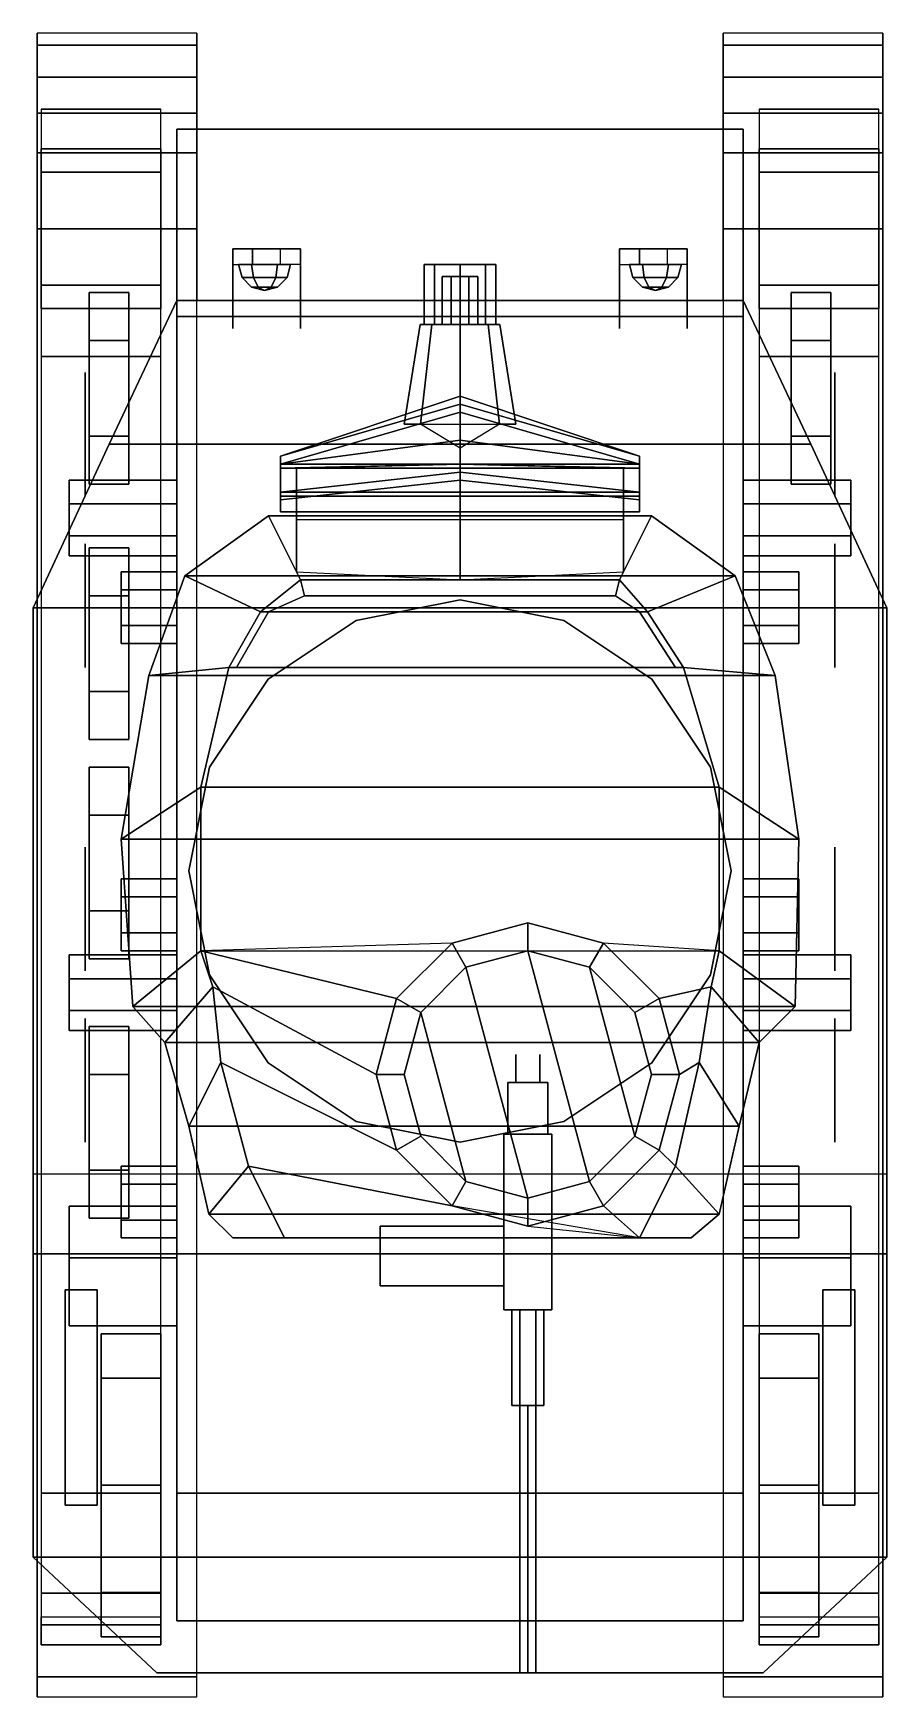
# Model space of a CAD drawing. Header units: millimetres. Extents: x -1.1 to 1.1, y -2.1 to 10.6.
# Drawn here: x -1.07 to 1.07, y -2.07 to 2.1 of the extents above.
import ezdxf

# ---------------------------------------------------------------- set-up
doc = ezdxf.new("R2010")
doc.units = ezdxf.units.MM
for name, color, linetype in [('bogies', 5, 'Continuous'), ('gun', 1, 'Continuous'), ('mg_ring', 3, 'Continuous'), ('sleeve', 5, 'Continuous'), ('sleeve2', 5, 'Continuous'), ('tracks', 6, 'Continuous'), ('turret', 2, 'Continuous'), ('wheels', 2, 'Continuous')]:
    doc.layers.add(name, color=color, linetype=linetype)

msp = doc.modelspace()

# ---------------------------------------------------------------- linework, layer by layer
at = {"color": 1}
for points in [[(-1.06, 2.1, 0.59), (-1.06, 2.07, 0.71), (-0.66, 2.07, 0.71), (-0.66, 2.1, 0.59)], [(-1.06, 1.44, 0.59), (-1.06, 1.28, 0.71), (-1.06, 2.07, 0.71), (-1.06, 2.1, 0.59)], [(-0.66, 1.76, 0.59), (-0.66, 1.79, 0.71), (-0.66, 2.07, 0.71), (-0.66, 2.1, 0.59)], [(0.66, 2.1, 0.59), (0.66, 2.07, 0.71), (1.06, 2.07, 0.71), (1.06, 2.1, 0.59)], [(0.66, 1.76, 0.59), (0.66, 1.79, 0.71), (0.66, 2.07, 0.71), (0.66, 2.1, 0.59)], [(1.06, 1.44, 0.59), (1.06, 1.28, 0.71), (1.06, 2.07, 0.71), (1.06, 2.1, 0.59)], [(-1.06, 2.07, 0.71), (-1.06, 1.99, 0.84), (-0.66, 1.99, 0.84), (-0.66, 2.07, 0.71)], [(-1.06, 1.28, 0.71), (-1.06, 1.14, 0.83), (-1.06, 1.99, 0.84), (-1.06, 2.07, 0.71)], [(-0.66, 1.79, 0.71), (-0.66, 1.66, 0.83), (-0.66, 1.99, 0.84), (-0.66, 2.07, 0.71)], [(0.66, 2.07, 0.71), (0.66, 1.99, 0.84), (1.06, 1.99, 0.84), (1.06, 2.07, 0.71)], [(0.66, 1.79, 0.71), (0.66, 1.66, 0.83), (0.66, 1.99, 0.84), (0.66, 2.07, 0.71)], [(1.06, 1.28, 0.71), (1.06, 1.14, 0.83), (1.06, 1.99, 0.84), (1.06, 2.07, 0.71)], [(-1.06, 1.99, 0.84), (-1.06, 1.9, 0.94), (-0.66, 1.9, 0.94), (-0.66, 1.99, 0.84)], [(-1.06, 1.61, 1.06), (-1.06, 1.8, 1), (-1.06, 1.9, 0.94), (-1.06, 1.99, 0.84)], [(-1.06, 1.14, 0.83), (-1.06, 1.14, 1.06), (-1.06, 1.61, 1.06), (-1.06, 1.99, 0.84)], [(-0.66, 1.61, 1.06), (-0.66, 1.8, 1), (-0.66, 1.9, 0.94), (-0.66, 1.99, 0.84)], [(-0.66, 1.66, 0.83), (-0.66, 1.43, 1.06), (-0.66, 1.61, 1.06), (-0.66, 1.99, 0.84)], [(0.66, 1.99, 0.84), (0.66, 1.9, 0.94), (1.06, 1.9, 0.94), (1.06, 1.99, 0.84)], [(0.66, 1.61, 1.06), (0.66, 1.8, 1), (0.66, 1.9, 0.94), (0.66, 1.99, 0.84)], [(0.66, 1.66, 0.83), (0.66, 1.43, 1.06), (0.66, 1.61, 1.06), (0.66, 1.99, 0.84)], [(1.06, 1.14, 0.83), (1.06, 1.14, 1.06), (1.06, 1.61, 1.06), (1.06, 1.99, 0.84)], [(1.06, 1.61, 1.06), (1.06, 1.8, 1), (1.06, 1.9, 0.94), (1.06, 1.99, 0.84)], [(-1.06, 1.9, 0.94), (-1.06, 1.8, 1), (-0.66, 1.8, 1), (-0.66, 1.9, 0.94)], [(0.66, 1.9, 0.94), (0.66, 1.8, 1), (1.06, 1.8, 1), (1.06, 1.9, 0.94)], [(-1.06, 1.8, 1), (-1.06, 1.61, 1.06), (-0.66, 1.61, 1.06), (-0.66, 1.8, 1)], [(0.66, 1.8, 1), (0.66, 1.61, 1.06), (1.06, 1.61, 1.06), (1.06, 1.8, 1)], [(-1.06, 1.61, 1.06), (-1.06, -1.72, 1.06), (-0.66, -1.72, 1.06), (-0.66, 1.61, 1.06)], [(0.66, 1.61, 1.06), (0.66, -1.72, 1.06), (1.06, -1.72, 1.06), (1.06, 1.61, 1.06)], [(-1.06, -1.38, 0.83), (-1.06, -1.38, 1.06), (-1.06, 1.14, 1.06), (-1.06, 1.14, 0.83)], [(1.06, -1.38, 0.83), (1.06, -1.38, 1.06), (1.06, 1.14, 1.06), (1.06, 1.14, 0.83)], [(-1.06, -1.76, 0.59), (-1.06, -1.72, 1.06), (-1.06, -1.38, 1.06), (-1.06, -1.38, 0.83)], [(1.06, -1.76, 0.59), (1.06, -1.72, 1.06), (1.06, -1.38, 1.06), (1.06, -1.38, 0.83)], [(-1.06, -1.72, 1.06), (-1.06, -2.02, 0.96), (-0.66, -2.02, 0.96), (-0.66, -1.72, 1.06)], [(-1.06, -2.07, 0.59), (-1.06, -2.02, 0.96), (-1.06, -1.72, 1.06), (-1.06, -1.76, 0.59)], [(0.66, -1.72, 1.06), (0.66, -2.02, 0.96), (1.06, -2.02, 0.96), (1.06, -1.72, 1.06)], [(1.06, -2.07, 0.59), (1.06, -2.02, 0.96), (1.06, -1.72, 1.06), (1.06, -1.76, 0.59)], [(-1.06, -2.02, 0.96), (-1.06, -2.07, 0.59), (-0.66, -2.07, 0.59), (-0.66, -2.02, 0.96)], [(0.66, -2.02, 0.96), (0.66, -2.07, 0.59), (1.06, -2.07, 0.59), (1.06, -2.02, 0.96)]]:
    msp.add_3dface(points, dxfattribs=at)
for points in [[(-0.71, 1.39, 0.36), (-0.71, -1.56, 0.36), (-0.71, -1.56, 0.65), (-0.71, 1.86, 0.65)], [(0.71, 1.86, 0.65), (0.71, 1.39, 0.36), (-0.71, 1.39, 0.36), (-0.71, 1.86, 0.65)], [(-0.71, 1.86, 0.65), (-0.71, -1.88, 0.65), (-0.71, -1.88, 1.06), (-0.71, 1.43, 1.06)], [(0.71, 1.43, 1.06), (0.71, 1.86, 0.65), (-0.71, 1.86, 0.65), (-0.71, 1.43, 1.06)], [(0.71, -1.56, 0.65), (0.71, -1.56, 0.36), (0.71, 1.39, 0.36), (0.71, 1.86, 0.65)], [(0.71, -1.88, 1.06), (0.71, -1.88, 0.65), (0.71, 1.86, 0.65), (0.71, 1.43, 1.06)], [(-0.57, 1.52, 1.26), (-0.57, 1.56, 1.26), (-0.57, 1.56, 0.93), (-0.57, 1.52, 0.97)], [(-0.4, 1.56, 1.06), (-0.4, 1.56, 1.02), (-0.57, 1.56, 1.02), (-0.57, 1.56, 1.06)], [(-0.52, 1.52, 1.32), (-0.52, 1.56, 1.32), (-0.57, 1.56, 1.26), (-0.57, 1.52, 1.26)], [(-0.45, 1.52, 1.32), (-0.45, 1.56, 1.32), (-0.52, 1.56, 1.32), (-0.52, 1.52, 1.32)], [(-0.45, 1.52, 1.32), (-0.45, 1.56, 1.32), (-0.4, 1.56, 1.26), (-0.4, 1.52, 1.26)], [(-0.4, 1.52, 1.26), (-0.4, 1.56, 1.26), (-0.4, 1.56, 0.93), (-0.4, 1.52, 0.97)], [(0.4, 1.52, 1.26), (0.4, 1.56, 1.26), (0.4, 1.56, 0.93), (0.4, 1.52, 0.97)], [(0.45, 1.52, 1.32), (0.45, 1.56, 1.32), (0.4, 1.56, 1.26), (0.4, 1.52, 1.26)], [(0.57, 1.56, 1.06), (0.57, 1.56, 1.02), (0.4, 1.56, 1.02), (0.4, 1.56, 1.06)], [(0.52, 1.52, 1.32), (0.52, 1.56, 1.32), (0.45, 1.56, 1.32), (0.45, 1.52, 1.32)], [(0.52, 1.52, 1.32), (0.52, 1.56, 1.32), (0.57, 1.56, 1.26), (0.57, 1.52, 1.26)], [(0.57, 1.52, 1.26), (0.57, 1.56, 1.26), (0.57, 1.56, 0.93), (0.57, 1.52, 0.97)], [(-0.57, 1.52, 1.13), (-0.57, 1.52, 1.1), (-0.57, 1.39, 1.1), (-0.57, 1.36, 1.13)], [(-0.425, 1.52, 1.12), (-0.4575, 1.52, 1.0637), (-0.5225, 1.52, 1.0637), (-0.555, 1.52, 1.12)], [(-0.4575, 1.52, 1.1763), (-0.425, 1.52, 1.12), (-0.555, 1.52, 1.12), (-0.5225, 1.52, 1.1763)], [(-0.5181, 1.4875, 1.1687), (-0.5225, 1.52, 1.1763), (-0.555, 1.52, 1.12), (-0.5463, 1.4875, 1.12)], [(-0.5463, 1.4875, 1.12), (-0.555, 1.52, 1.12), (-0.5225, 1.52, 1.0637), (-0.5181, 1.4875, 1.0713)], [(-0.4619, 1.4875, 1.1688), (-0.4575, 1.52, 1.1763), (-0.5225, 1.52, 1.1763), (-0.5181, 1.4875, 1.1687)], [(-0.5181, 1.4875, 1.0713), (-0.5225, 1.52, 1.0637), (-0.4575, 1.52, 1.0637), (-0.4619, 1.4875, 1.0712)], [(-0.4337, 1.4875, 1.12), (-0.425, 1.52, 1.12), (-0.4575, 1.52, 1.1763), (-0.4619, 1.4875, 1.1688)], [(-0.4619, 1.4875, 1.0712), (-0.4575, 1.52, 1.0637), (-0.425, 1.52, 1.12), (-0.4337, 1.4875, 1.12)], [(-0.4, 1.52, 1.13), (-0.4, 1.52, 1.1), (-0.4, 1.39, 1.1), (-0.4, 1.36, 1.13)], [(0.4, 1.52, 1.13), (0.4, 1.52, 1.1), (0.4, 1.39, 1.1), (0.4, 1.36, 1.13)], [(0.4337, 1.4875, 1.12), (0.425, 1.52, 1.12), (0.4575, 1.52, 1.0637), (0.4619, 1.4875, 1.0713)], [(0.4619, 1.4875, 1.1687), (0.4575, 1.52, 1.1763), (0.425, 1.52, 1.12), (0.4337, 1.4875, 1.12)], [(0.5225, 1.52, 1.1763), (0.555, 1.52, 1.12), (0.425, 1.52, 1.12), (0.4575, 1.52, 1.1763)], [(0.555, 1.52, 1.12), (0.5225, 1.52, 1.0637), (0.4575, 1.52, 1.0637), (0.425, 1.52, 1.12)], [(0.4619, 1.4875, 1.0713), (0.4575, 1.52, 1.0637), (0.5225, 1.52, 1.0637), (0.5181, 1.4875, 1.0712)], [(0.5181, 1.4875, 1.1688), (0.5225, 1.52, 1.1763), (0.4575, 1.52, 1.1763), (0.4619, 1.4875, 1.1687)], [(0.5181, 1.4875, 1.0712), (0.5225, 1.52, 1.0637), (0.555, 1.52, 1.12), (0.5463, 1.4875, 1.12)], [(0.5463, 1.4875, 1.12), (0.555, 1.52, 1.12), (0.5225, 1.52, 1.1763), (0.5181, 1.4875, 1.1688)], [(0.57, 1.52, 1.13), (0.57, 1.52, 1.1), (0.57, 1.39, 1.1), (0.57, 1.36, 1.13)], [(-0.5063, 1.4637, 1.1481), (-0.5181, 1.4875, 1.1687), (-0.5463, 1.4875, 1.12), (-0.5225, 1.4637, 1.12)], [(-0.5225, 1.4637, 1.12), (-0.5463, 1.4875, 1.12), (-0.5181, 1.4875, 1.0713), (-0.5063, 1.4637, 1.0919)], [(-0.49, 1.455, 1.12), (-0.5063, 1.4637, 1.1481), (-0.5225, 1.4637, 1.12), (-0.49, 1.455, 1.12)], [(-0.49, 1.455, 1.12), (-0.5225, 1.4637, 1.12), (-0.5063, 1.4637, 1.0919), (-0.49, 1.455, 1.12)], [(-0.4737, 1.4637, 1.1481), (-0.4619, 1.4875, 1.1688), (-0.5181, 1.4875, 1.1687), (-0.5063, 1.4637, 1.1481)], [(-0.5063, 1.4637, 1.0919), (-0.5181, 1.4875, 1.0713), (-0.4619, 1.4875, 1.0712), (-0.4737, 1.4637, 1.0919)], [(-0.49, 1.455, 1.12), (-0.5063, 1.4637, 1.0919), (-0.4737, 1.4637, 1.0919), (-0.49, 1.455, 1.12)], [(-0.49, 1.455, 1.12), (-0.4737, 1.4637, 1.1481), (-0.5063, 1.4637, 1.1481), (-0.49, 1.455, 1.12)], [(-0.49, 1.455, 1.12), (-0.4575, 1.4637, 1.12), (-0.4737, 1.4637, 1.1481), (-0.49, 1.455, 1.12)], [(-0.49, 1.455, 1.12), (-0.4737, 1.4637, 1.0919), (-0.4575, 1.4637, 1.12), (-0.49, 1.455, 1.12)], [(-0.4575, 1.4637, 1.12), (-0.4337, 1.4875, 1.12), (-0.4619, 1.4875, 1.1688), (-0.4737, 1.4637, 1.1481)], [(-0.4737, 1.4637, 1.0919), (-0.4619, 1.4875, 1.0712), (-0.4337, 1.4875, 1.12), (-0.4575, 1.4637, 1.12)], [(0.4575, 1.4637, 1.12), (0.4337, 1.4875, 1.12), (0.4619, 1.4875, 1.0713), (0.4737, 1.4637, 1.0919)], [(0.4737, 1.4637, 1.1481), (0.4619, 1.4875, 1.1687), (0.4337, 1.4875, 1.12), (0.4575, 1.4637, 1.12)], [(0.49, 1.455, 1.12), (0.4575, 1.4637, 1.12), (0.4737, 1.4637, 1.0919), (0.49, 1.455, 1.12)], [(0.49, 1.455, 1.12), (0.4737, 1.4637, 1.1481), (0.4575, 1.4637, 1.12), (0.49, 1.455, 1.12)], [(0.4737, 1.4637, 1.0919), (0.4619, 1.4875, 1.0713), (0.5181, 1.4875, 1.0712), (0.5063, 1.4637, 1.0919)], [(0.5063, 1.4637, 1.1481), (0.5181, 1.4875, 1.1688), (0.4619, 1.4875, 1.1687), (0.4737, 1.4637, 1.1481)], [(0.49, 1.455, 1.12), (0.4737, 1.4637, 1.0919), (0.5063, 1.4637, 1.0919), (0.49, 1.455, 1.12)], [(0.49, 1.455, 1.12), (0.5063, 1.4637, 1.1481), (0.4737, 1.4637, 1.1481), (0.49, 1.455, 1.12)], [(0.49, 1.455, 1.12), (0.5063, 1.4637, 1.0919), (0.5225, 1.4637, 1.12), (0.49, 1.455, 1.12)], [(0.49, 1.455, 1.12), (0.5225, 1.4637, 1.12), (0.5063, 1.4637, 1.1481), (0.49, 1.455, 1.12)], [(0.5063, 1.4637, 1.0919), (0.5181, 1.4875, 1.0712), (0.5463, 1.4875, 1.12), (0.5225, 1.4637, 1.12)], [(0.5225, 1.4637, 1.12), (0.5463, 1.4875, 1.12), (0.5181, 1.4875, 1.1688), (0.5063, 1.4637, 1.1481)], [(-0.71, 1.43, 1.06), (-0.88, 1.07, 1.06), (-0.88, 1.07, 1.42)], [(0.88, 1.07, 1.42), (0.71, 1.43, 1.06), (-0.71, 1.43, 1.06), (-0.88, 1.07, 1.42)], [(0.88, 1.07, 1.42), (0.88, 1.07, 1.06), (0.71, 1.43, 1.06), (0.88, 1.07, 1.42)], [(0.71, 1.39, 0.36), (0.71, -1.56, 0.36), (-0.71, -1.56, 0.36), (-0.71, 1.39, 0.36)], [(-0.88, 1.07, 1.06), (-1.07, 0.66, 1.06), (-1.07, 0.66, 1.47), (-0.88, 1.07, 1.42)], [(-0.88, 1.07, 1.42), (-1.07, 0.66, 1.47), (1.07, 0.66, 1.47), (0.88, 1.07, 1.42)], [(1.07, 0.66, 1.47), (1.07, 0.66, 1.06), (0.88, 1.07, 1.06), (0.88, 1.07, 1.42)], [(-1.07, 0.66, 1.06), (-1.07, -1.72, 1.06), (-1.07, -1.72, 1.47), (-1.07, 0.66, 1.47)], [(-1.07, 0.66, 1.47), (-1.07, -1.72, 1.47), (1.07, -1.72, 1.47), (1.07, 0.66, 1.47)], [(1.07, -1.72, 1.47), (1.07, -1.72, 1.06), (1.07, 0.66, 1.06), (1.07, 0.66, 1.47)], [(-1.07, -0.76, 1.47), (-1.07, -1.72, 1.47), (-1.07, -1.72, 1.58), (-1.07, -0.96, 1.58)], [(1.07, -0.96, 1.58), (1.07, -0.76, 1.47), (-1.07, -0.76, 1.47), (-1.07, -0.96, 1.58)], [(1.07, -1.72, 1.58), (1.07, -1.72, 1.47), (1.07, -0.76, 1.47), (1.07, -0.96, 1.58)], [(-0.98, -0.84, 0.62), (-0.98, -1.14, 0.32), (-0.98, -1.14, 0.64), (-0.98, -0.97, 0.71)], [(-0.71, -0.97, 0.71), (-0.71, -0.84, 0.62), (-0.98, -0.84, 0.62), (-0.98, -0.97, 0.71)], [(-0.71, -0.84, 0.32), (-0.71, -1.14, 0.32), (-0.98, -1.14, 0.32), (-0.98, -0.84, 0.32)], [(-0.71, -0.84, 0.62), (-0.71, -0.84, 0.32), (-0.98, -0.84, 0.32), (-0.98, -0.84, 0.62)], [(-0.98, -0.84, 0.32), (-0.98, -1.14, 0.32), (-0.98, -1.14, 0.55), (-0.98, -0.84, 0.62)], [(0.98, -0.84, 0.32), (0.98, -1.14, 0.32), (0.71, -1.14, 0.32), (0.71, -0.84, 0.32)], [(0.98, -0.97, 0.71), (0.98, -0.84, 0.62), (0.71, -0.84, 0.62), (0.71, -0.97, 0.71)], [(0.98, -0.84, 0.62), (0.98, -0.84, 0.32), (0.71, -0.84, 0.32), (0.71, -0.84, 0.62)], [(0.98, -1.14, 0.64), (0.98, -1.14, 0.32), (0.98, -0.84, 0.62), (0.98, -0.97, 0.71)], [(0.98, -1.14, 0.55), (0.98, -1.14, 0.32), (0.98, -0.84, 0.32), (0.98, -0.84, 0.62)], [(-1.07, -0.96, 1.58), (-1.07, -1.72, 1.58), (1.07, -1.72, 1.58), (1.07, -0.96, 1.58)], [(-0.98, -0.97, 0.71), (-0.98, -1.14, 0.64), (-0.71, -1.14, 0.64), (-0.71, -0.97, 0.71)], [(0.71, -0.97, 0.71), (0.71, -1.14, 0.64), (0.98, -1.14, 0.64), (0.98, -0.97, 0.71)], [(-0.99, -1.05, 0.33), (-0.99, -1.59, 0.33), (-0.99, -1.59, 0.46), (-0.99, -1.05, 0.46)], [(-0.91, -1.05, 0.46), (-0.91, -1.05, 0.33), (-0.99, -1.05, 0.33), (-0.99, -1.05, 0.46)], [(-0.91, -1.05, 0.33), (-0.91, -1.59, 0.33), (-0.99, -1.59, 0.33), (-0.99, -1.05, 0.33)], [(-0.99, -1.05, 0.46), (-0.99, -1.59, 0.46), (-0.91, -1.59, 0.46), (-0.91, -1.05, 0.46)], [(-0.91, -1.59, 0.46), (-0.91, -1.59, 0.33), (-0.91, -1.05, 0.33), (-0.91, -1.05, 0.46)], [(0.99, -1.05, 0.33), (0.99, -1.59, 0.33), (0.91, -1.59, 0.33), (0.91, -1.05, 0.33)], [(0.99, -1.05, 0.46), (0.99, -1.05, 0.33), (0.91, -1.05, 0.33), (0.91, -1.05, 0.46)], [(0.91, -1.05, 0.33), (0.91, -1.59, 0.33), (0.91, -1.59, 0.46), (0.91, -1.05, 0.46)], [(0.91, -1.05, 0.46), (0.91, -1.59, 0.46), (0.99, -1.59, 0.46), (0.99, -1.05, 0.46)], [(0.99, -1.59, 0.46), (0.99, -1.59, 0.33), (0.99, -1.05, 0.33), (0.99, -1.05, 0.46)], [(-0.98, -1.14, 0.64), (-0.98, -1.14, 0.32), (-0.71, -1.14, 0.32), (-0.71, -1.14, 0.64)], [(-0.98, -1.14, 0.55), (-0.98, -1.14, 0.32), (-0.71, -1.14, 0.32), (-0.71, -1.14, 0.55)], [(0.71, -1.14, 0.64), (0.71, -1.14, 0.32), (0.98, -1.14, 0.32), (0.98, -1.14, 0.64)], [(0.71, -1.14, 0.55), (0.71, -1.14, 0.32), (0.98, -1.14, 0.32), (0.98, -1.14, 0.55)], [(-0.71, -1.56, 0.65), (-0.71, -1.56, 0.36), (0.71, -1.56, 0.36), (0.71, -1.56, 0.65)], [(-0.99, -1.59, 0.46), (-0.99, -1.59, 0.33), (-0.91, -1.59, 0.33), (-0.91, -1.59, 0.46)], [(0.91, -1.59, 0.46), (0.91, -1.59, 0.33), (0.99, -1.59, 0.33), (0.99, -1.59, 0.46)], [(-1.07, -1.72, 1.06), (-0.76, -2.01, 0.96), (-0.76, -2.01, 1.28), (-1.07, -1.72, 1.58)], [(-1.07, -1.72, 1.58), (-0.76, -2.01, 1.28), (0.76, -2.01, 1.28), (1.07, -1.72, 1.58)], [(-0.76, -2.01, 0.96), (-1.07, -1.72, 1.06), (1.07, -1.72, 1.06), (0.76, -2.01, 0.96)], [(0.76, -2.01, 1.28), (0.76, -2.01, 0.96), (1.07, -1.72, 1.06), (1.07, -1.72, 1.58)], [(-0.71, -1.88, 1.06), (-0.71, -1.88, 0.65), (0.71, -1.88, 0.65), (0.71, -1.88, 1.06)], [(-0.76, -2.01, 1.28), (-0.76, -2.01, 0.96), (0.76, -2.01, 0.96), (0.76, -2.01, 1.28)]]:
    msp.add_3dface(points)
at = {"layer": 'bogies'}
for points in [[(-0.94, 1.06, 0.21), (-0.94, 1.25, 0.21), (-0.94, 1.25, 0.31), (-0.94, 1.02, 0.41)], [(0.94, 1.06, 0.21), (0.94, 1.25, 0.21), (0.94, 1.25, 0.31), (0.94, 1.02, 0.41)], [(-0.94, 0.94, 0.29), (-0.94, 1.06, 0.21), (-0.94, 1.02, 0.41), (-0.94, 0.97, 0.43)], [(0.94, 0.94, 0.29), (0.94, 1.06, 0.21), (0.94, 1.02, 0.41), (0.94, 0.97, 0.43)], [(-0.98, 0.98, 0.33), (-0.98, 0.79, 0.33), (-0.98, 0.79, 0.74), (-0.98, 0.98, 0.74)], [(-0.71, 0.98, 0.74), (-0.71, 0.98, 0.33), (-0.98, 0.98, 0.33), (-0.98, 0.98, 0.74)], [(-0.98, 0.92, 0.26), (-0.98, 0.84, 0.26), (-0.98, 0.79, 0.33), (-0.98, 0.98, 0.33)], [(-0.71, 0.98, 0.33), (-0.71, 0.92, 0.26), (-0.98, 0.92, 0.26), (-0.98, 0.98, 0.33)], [(-0.98, 0.98, 0.74), (-0.98, 0.79, 0.74), (-0.71, 0.79, 0.74), (-0.71, 0.98, 0.74)], [(0.98, 0.98, 0.74), (0.98, 0.98, 0.33), (0.71, 0.98, 0.33), (0.71, 0.98, 0.74)], [(0.98, 0.98, 0.33), (0.98, 0.92, 0.26), (0.71, 0.92, 0.26), (0.71, 0.98, 0.33)], [(0.71, 0.98, 0.74), (0.71, 0.79, 0.74), (0.98, 0.79, 0.74), (0.98, 0.98, 0.74)], [(0.98, 0.79, 0.74), (0.98, 0.79, 0.33), (0.98, 0.98, 0.33), (0.98, 0.98, 0.74)], [(0.98, 0.79, 0.33), (0.98, 0.84, 0.26), (0.98, 0.92, 0.26), (0.98, 0.98, 0.33)], [(-0.71, 0.92, 0.26), (-0.71, 0.84, 0.26), (-0.98, 0.84, 0.26), (-0.98, 0.92, 0.26)], [(0.98, 0.92, 0.26), (0.98, 0.84, 0.26), (0.71, 0.84, 0.26), (0.71, 0.92, 0.26)], [(-0.98, 0.79, 0.33), (-0.98, 0.84, 0.26), (-0.71, 0.84, 0.26), (-0.71, 0.79, 0.33)], [(0.71, 0.79, 0.33), (0.71, 0.84, 0.26), (0.98, 0.84, 0.26), (0.98, 0.79, 0.33)], [(-0.94, 0.82, 0.29), (-0.94, 0.7, 0.21), (-0.94, 0.74, 0.41), (-0.94, 0.79, 0.43)], [(0.94, 0.82, 0.29), (0.94, 0.7, 0.21), (0.94, 0.74, 0.41), (0.94, 0.79, 0.43)], [(-0.98, 0.79, 0.74), (-0.98, 0.79, 0.33), (-0.71, 0.79, 0.33), (-0.71, 0.79, 0.74)], [(0.71, 0.79, 0.74), (0.71, 0.79, 0.33), (0.98, 0.79, 0.33), (0.98, 0.79, 0.74)], [(-0.94, 0.7, 0.21), (-0.94, 0.51, 0.21), (-0.94, 0.51, 0.31), (-0.94, 0.74, 0.41)], [(0.94, 0.7, 0.21), (0.94, 0.51, 0.21), (0.94, 0.51, 0.31), (0.94, 0.74, 0.41)], [(-0.94, -0.13, 0.21), (-0.94, 0.06, 0.21), (-0.94, 0.06, 0.31), (-0.94, -0.17, 0.41)], [(0.94, -0.13, 0.21), (0.94, 0.06, 0.21), (0.94, 0.06, 0.31), (0.94, -0.17, 0.41)], [(-0.94, -0.25, 0.29), (-0.94, -0.13, 0.21), (-0.94, -0.17, 0.41), (-0.94, -0.22, 0.43)], [(0.94, -0.25, 0.29), (0.94, -0.13, 0.21), (0.94, -0.17, 0.41), (0.94, -0.22, 0.43)], [(-0.98, -0.21, 0.33), (-0.98, -0.4, 0.33), (-0.98, -0.4, 0.74), (-0.98, -0.21, 0.74)], [(-0.98, -0.21, 0.74), (-0.98, -0.4, 0.74), (-0.71, -0.4, 0.74), (-0.71, -0.21, 0.74)], [(-0.71, -0.21, 0.74), (-0.71, -0.21, 0.33), (-0.98, -0.21, 0.33), (-0.98, -0.21, 0.74)], [(-0.98, -0.27, 0.26), (-0.98, -0.35, 0.26), (-0.98, -0.4, 0.33), (-0.98, -0.21, 0.33)], [(-0.71, -0.21, 0.33), (-0.71, -0.27, 0.26), (-0.98, -0.27, 0.26), (-0.98, -0.21, 0.33)], [(0.98, -0.21, 0.74), (0.98, -0.21, 0.33), (0.71, -0.21, 0.33), (0.71, -0.21, 0.74)], [(0.98, -0.21, 0.33), (0.98, -0.27, 0.26), (0.71, -0.27, 0.26), (0.71, -0.21, 0.33)], [(0.71, -0.21, 0.74), (0.71, -0.4, 0.74), (0.98, -0.4, 0.74), (0.98, -0.21, 0.74)], [(0.98, -0.4, 0.74), (0.98, -0.4, 0.33), (0.98, -0.21, 0.33), (0.98, -0.21, 0.74)], [(0.98, -0.4, 0.33), (0.98, -0.35, 0.26), (0.98, -0.27, 0.26), (0.98, -0.21, 0.33)], [(-0.71, -0.27, 0.26), (-0.71, -0.35, 0.26), (-0.98, -0.35, 0.26), (-0.98, -0.27, 0.26)], [(0.98, -0.27, 0.26), (0.98, -0.35, 0.26), (0.71, -0.35, 0.26), (0.71, -0.27, 0.26)], [(-0.98, -0.4, 0.33), (-0.98, -0.35, 0.26), (-0.71, -0.35, 0.26), (-0.71, -0.4, 0.33)], [(-0.94, -0.37, 0.29), (-0.94, -0.49, 0.21), (-0.94, -0.45, 0.41), (-0.94, -0.4, 0.43)], [(0.71, -0.4, 0.33), (0.71, -0.35, 0.26), (0.98, -0.35, 0.26), (0.98, -0.4, 0.33)], [(0.94, -0.37, 0.29), (0.94, -0.49, 0.21), (0.94, -0.45, 0.41), (0.94, -0.4, 0.43)], [(-0.98, -0.4, 0.74), (-0.98, -0.4, 0.33), (-0.71, -0.4, 0.33), (-0.71, -0.4, 0.74)], [(0.71, -0.4, 0.74), (0.71, -0.4, 0.33), (0.98, -0.4, 0.33), (0.98, -0.4, 0.74)], [(-0.94, -0.49, 0.21), (-0.94, -0.68, 0.21), (-0.94, -0.68, 0.31), (-0.94, -0.45, 0.41)], [(0.94, -0.49, 0.21), (0.94, -0.68, 0.21), (0.94, -0.68, 0.31), (0.94, -0.45, 0.41)]]:
    msp.add_3dface(points, dxfattribs=at)
at = {"layer": 'gun'}
for points in [[(-0.0225, 1.49, 1.829), (-0.045, 1.49, 1.79), (-0.045, 1.37, 1.79), (-0.0225, 1.37, 1.829)], [(-0.045, 1.49, 1.79), (-0.0225, 1.49, 1.751), (-0.0225, 1.37, 1.751), (-0.045, 1.37, 1.79)], [(0.045, 1.49, 1.79), (-0.045, 1.49, 1.79), (-0.0225, 1.49, 1.829), (0.0225, 1.49, 1.829)], [(0.0225, 1.49, 1.751), (-0.0225, 1.49, 1.751), (-0.045, 1.49, 1.79), (0.045, 1.49, 1.79)], [(0.0225, 1.49, 1.829), (-0.0225, 1.49, 1.829), (-0.0225, 1.37, 1.829), (0.0225, 1.37, 1.829)], [(-0.0225, 1.49, 1.751), (0.0225, 1.49, 1.751), (0.0225, 1.37, 1.751), (-0.0225, 1.37, 1.751)], [(0.045, 1.49, 1.79), (0.0225, 1.49, 1.829), (0.0225, 1.37, 1.829), (0.045, 1.37, 1.79)], [(0.0225, 1.49, 1.751), (0.045, 1.49, 1.79), (0.045, 1.37, 1.79), (0.0225, 1.37, 1.751)], [(0.14, -0.49, 2.38), (0.14, -0.49, 2.34), (0.14, -0.46, 2.31), (0.14, -0.46, 2.41)], [(0.14, -0.53, 2.34), (0.14, -0.53, 2.31), (0.14, -0.46, 2.31), (0.14, -0.49, 2.34)], [(0.14, -0.53, 2.41), (0.14, -0.53, 2.38), (0.14, -0.49, 2.38), (0.14, -0.46, 2.41)], [(0.2, -0.49, 2.38), (0.2, -0.49, 2.34), (0.2, -0.46, 2.31), (0.2, -0.46, 2.41)], [(0.2, -0.53, 2.41), (0.2, -0.53, 2.38), (0.2, -0.49, 2.38), (0.2, -0.46, 2.41)], [(0.2, -0.53, 2.34), (0.2, -0.53, 2.31), (0.2, -0.46, 2.31), (0.2, -0.49, 2.34)], [(0.22, -0.53, 2.43), (0.22, -0.53, 2.29), (0.12, -0.53, 2.29), (0.12, -0.53, 2.43)], [(0.12, -0.53, 2.29), (0.12, -0.66, 2.29), (0.12, -0.66, 2.43), (0.12, -0.53, 2.43)], [(0.22, -0.53, 2.29), (0.22, -0.66, 2.29), (0.12, -0.66, 2.29), (0.12, -0.53, 2.29)], [(0.12, -0.53, 2.43), (0.12, -0.66, 2.43), (0.22, -0.66, 2.43), (0.22, -0.53, 2.43)], [(0.22, -0.66, 2.43), (0.22, -0.66, 2.29), (0.22, -0.53, 2.29), (0.22, -0.53, 2.43)], [(0.11, -0.66, 2.27), (0.11, -1.1, 2.27), (0.11, -1.1, 2.43), (0.11, -0.66, 2.43)], [(0.11, -0.66, 2.43), (0.11, -1.1, 2.43), (0.23, -1.1, 2.43), (0.23, -0.66, 2.43)], [(0.23, -0.66, 2.43), (0.23, -0.66, 2.27), (0.11, -0.66, 2.27), (0.11, -0.66, 2.43)], [(0.23, -0.66, 2.27), (0.23, -1.1, 2.27), (0.11, -1.1, 2.27), (0.11, -0.66, 2.27)], [(0.23, -1.1, 2.43), (0.23, -1.1, 2.27), (0.23, -0.66, 2.27), (0.23, -0.66, 2.43)], [(0.11, -0.89, 2.47), (0.11, -0.89, 2.2), (-0.2, -0.89, 2.2), (-0.2, -0.89, 2.47)], [(-0.2, -1.04, 2.47), (0.11, -1.04, 2.47), (0.11, -0.89, 2.47), (-0.2, -0.89, 2.47)], [(-0.2, -0.89, 2.47), (-0.2, -0.89, 2.2), (-0.2, -1.04, 2.2), (-0.2, -1.04, 2.47)], [(-0.2, -0.89, 2.2), (0.11, -0.89, 2.2), (0.11, -1.04, 2.2), (-0.2, -1.04, 2.2)], [(0.11, -1.04, 2.47), (0.11, -1.04, 2.2), (0.11, -0.89, 2.2), (0.11, -0.89, 2.47)], [(-0.2, -1.04, 2.2), (0.11, -1.04, 2.2), (0.11, -1.04, 2.47), (-0.2, -1.04, 2.47)], [(0.11, -1.1, 2.43), (0.11, -1.1, 2.27), (0.23, -1.1, 2.27), (0.23, -1.1, 2.43)], [(0.15, -1.1, 2.3946), (0.13, -1.1, 2.36), (0.13, -1.34, 2.36), (0.15, -1.34, 2.3946)], [(0.13, -1.1, 2.36), (0.15, -1.1, 2.3254), (0.15, -1.34, 2.3254), (0.13, -1.34, 2.36)], [(0.19, -1.1, 2.3946), (0.15, -1.1, 2.3946), (0.15, -1.34, 2.3946), (0.19, -1.34, 2.3946)], [(0.15, -1.1, 2.3254), (0.19, -1.1, 2.3254), (0.19, -1.34, 2.3254), (0.15, -1.34, 2.3254)], [(0.21, -1.1, 2.36), (0.19, -1.1, 2.3946), (0.19, -1.34, 2.3946), (0.21, -1.34, 2.36)], [(0.19, -1.1, 2.3254), (0.21, -1.1, 2.36), (0.21, -1.34, 2.36), (0.19, -1.34, 2.3254)], [(0.19, -1.34, 2.3946), (0.15, -1.34, 2.3946), (0.13, -1.34, 2.36), (0.21, -1.34, 2.36)], [(0.21, -1.34, 2.36), (0.13, -1.34, 2.36), (0.15, -1.34, 2.3254), (0.19, -1.34, 2.3254)], [(0.17, -1.34, 2.38), (0.15, -1.34, 2.36), (0.15, -2.01, 2.36), (0.17, -2.01, 2.38)], [(0.15, -1.34, 2.36), (0.17, -1.34, 2.34), (0.17, -2.01, 2.34), (0.15, -2.01, 2.36)], [(0.19, -1.34, 2.36), (0.17, -1.34, 2.38), (0.17, -2.01, 2.38), (0.19, -2.01, 2.36)], [(0.17, -1.34, 2.34), (0.19, -1.34, 2.36), (0.19, -2.01, 2.36), (0.17, -2.01, 2.34)], [(0.17, -2.01, 2.38), (0.15, -2.01, 2.36), (0.17, -2.01, 2.34), (0.19, -2.01, 2.36)]]:
    msp.add_3dface(points, dxfattribs=at)
at = {"layer": 'mg_ring'}
for points in [[(-0.02, -0.1809, 2.09), (0.17, -0.13, 2.09), (0.17, -0.13, 2.08), (-0.02, -0.1809, 2.08)], [(0.015, -0.2415, 2.09), (0.17, -0.2, 2.09), (0.17, -0.13, 2.09), (-0.02, -0.1809, 2.09)], [(0.17, -0.13, 2.09), (0.36, -0.1809, 2.09), (0.36, -0.1809, 2.08), (0.17, -0.13, 2.08)], [(0.17, -0.2, 2.09), (0.325, -0.2415, 2.09), (0.36, -0.1809, 2.09), (0.17, -0.13, 2.09)], [(-0.1591, -0.32, 2.09), (-0.02, -0.1809, 2.09), (-0.02, -0.1809, 2.08), (-0.1591, -0.32, 2.08)], [(-0.0985, -0.355, 2.09), (0.015, -0.2415, 2.09), (-0.02, -0.1809, 2.09), (-0.1591, -0.32, 2.09)], [(0.17, -0.2, 2.09), (0.015, -0.2415, 2.09), (0.015, -0.2415, 1.96), (0.17, -0.2, 1.96)], [(0.325, -0.7785, 1.96), (0.17, -0.2, 1.96), (0.015, -0.2415, 1.96), (0.17, -0.82, 1.96)], [(0.325, -0.2415, 2.09), (0.17, -0.2, 2.09), (0.17, -0.2, 1.96), (0.325, -0.2415, 1.96)], [(0.4385, -0.665, 1.96), (0.325, -0.2415, 1.96), (0.17, -0.2, 1.96), (0.325, -0.7785, 1.96)], [(0.325, -0.2415, 2.09), (0.4385, -0.355, 2.09), (0.4991, -0.32, 2.09), (0.36, -0.1809, 2.09)], [(0.36, -0.1809, 2.09), (0.4991, -0.32, 2.09), (0.4991, -0.32, 2.08), (0.36, -0.1809, 2.08)], [(0.015, -0.2415, 2.09), (-0.0985, -0.355, 2.09), (-0.0985, -0.355, 1.96), (0.015, -0.2415, 1.96)], [(0.17, -0.82, 1.96), (0.015, -0.2415, 1.96), (-0.0985, -0.355, 1.96), (0.015, -0.7785, 1.96)], [(0.4385, -0.355, 2.09), (0.325, -0.2415, 2.09), (0.325, -0.2415, 1.96), (0.4385, -0.355, 1.96)], [(0.48, -0.51, 1.96), (0.4385, -0.355, 1.96), (0.325, -0.2415, 1.96), (0.4385, -0.665, 1.96)], [(-0.21, -0.51, 2.09), (-0.1591, -0.32, 2.09), (-0.1591, -0.32, 2.08), (-0.21, -0.51, 2.08)], [(-0.14, -0.51, 2.09), (-0.0985, -0.355, 2.09), (-0.1591, -0.32, 2.09), (-0.21, -0.51, 2.09)], [(0.4385, -0.355, 2.09), (0.48, -0.51, 2.09), (0.55, -0.51, 2.09), (0.4991, -0.32, 2.09)], [(0.4991, -0.32, 2.09), (0.55, -0.51, 2.09), (0.55, -0.51, 2.08), (0.4991, -0.32, 2.08)], [(-0.0985, -0.355, 2.09), (-0.14, -0.51, 2.09), (-0.14, -0.51, 1.96), (-0.0985, -0.355, 1.96)], [(0.015, -0.7785, 1.96), (-0.0985, -0.355, 1.96), (-0.14, -0.51, 1.96), (-0.0985, -0.665, 1.96)], [(0.48, -0.51, 2.09), (0.4385, -0.355, 2.09), (0.4385, -0.355, 1.96), (0.48, -0.51, 1.96)], [(-0.1591, -0.7, 2.09), (-0.21, -0.51, 2.09), (-0.21, -0.51, 2.08), (-0.1591, -0.7, 2.08)], [(-0.0985, -0.665, 2.09), (-0.14, -0.51, 2.09), (-0.21, -0.51, 2.09), (-0.1591, -0.7, 2.09)], [(-0.14, -0.51, 2.09), (-0.0985, -0.665, 2.09), (-0.0985, -0.665, 1.96), (-0.14, -0.51, 1.96)], [(0.4385, -0.665, 2.09), (0.48, -0.51, 2.09), (0.48, -0.51, 1.96), (0.4385, -0.665, 1.96)], [(0.48, -0.51, 2.09), (0.4385, -0.665, 2.09), (0.4991, -0.7, 2.09), (0.55, -0.51, 2.09)], [(0.55, -0.51, 2.09), (0.4991, -0.7, 2.09), (0.4991, -0.7, 2.08), (0.55, -0.51, 2.08)], [(0.015, -0.7785, 2.09), (-0.0985, -0.665, 2.09), (-0.1591, -0.7, 2.09), (-0.02, -0.8391, 2.09)], [(-0.0985, -0.665, 2.09), (0.015, -0.7785, 2.09), (0.015, -0.7785, 1.96), (-0.0985, -0.665, 1.96)], [(0.325, -0.7785, 2.09), (0.4385, -0.665, 2.09), (0.4385, -0.665, 1.96), (0.325, -0.7785, 1.96)], [(0.4385, -0.665, 2.09), (0.325, -0.7785, 2.09), (0.36, -0.8391, 2.09), (0.4991, -0.7, 2.09)], [(-0.02, -0.8391, 2.09), (-0.1591, -0.7, 2.09), (-0.1591, -0.7, 2.08), (-0.02, -0.8391, 2.08)], [(0.4991, -0.7, 2.09), (0.36, -0.8391, 2.09), (0.36, -0.8391, 2.08), (0.4991, -0.7, 2.08)], [(0.11, -0.88, 2.37), (0.11, -0.89, 2.09), (0.11, -0.74, 2.09), (0.11, -0.82, 2.37)], [(0.23, -0.88, 2.37), (0.23, -0.89, 2.09), (0.23, -0.74, 2.09), (0.23, -0.82, 2.37)], [(0.17, -0.82, 2.09), (0.015, -0.7785, 2.09), (-0.02, -0.8391, 2.09), (0.17, -0.89, 2.09)], [(0.015, -0.7785, 2.09), (0.17, -0.82, 2.09), (0.17, -0.82, 1.96), (0.015, -0.7785, 1.96)], [(0.17, -0.82, 2.09), (0.325, -0.7785, 2.09), (0.325, -0.7785, 1.96), (0.17, -0.82, 1.96)], [(0.325, -0.7785, 2.09), (0.17, -0.82, 2.09), (0.17, -0.89, 2.09), (0.36, -0.8391, 2.09)], [(0.17, -0.89, 2.09), (-0.02, -0.8391, 2.09), (-0.02, -0.8391, 2.08), (0.17, -0.89, 2.08)], [(0.36, -0.8391, 2.09), (0.17, -0.89, 2.09), (0.17, -0.89, 2.08), (0.36, -0.8391, 2.08)]]:
    msp.add_3dface(points, dxfattribs=at)
at = {"layer": 'sleeve'}
for points in [[(-0.0636, 1.52, 1.8536), (-0.09, 1.52, 1.79), (-0.09, 1.37, 1.79), (-0.0636, 1.37, 1.8536)], [(-0.09, 1.52, 1.79), (-0.0636, 1.52, 1.7264), (-0.0636, 1.37, 1.7264), (-0.09, 1.37, 1.79)], [(0, 1.52, 1.88), (-0.0636, 1.52, 1.8536), (-0.0636, 1.37, 1.8536), (0, 1.37, 1.88)], [(-0.0636, 1.52, 1.7264), (0, 1.52, 1.7), (0, 1.37, 1.7), (-0.0636, 1.37, 1.7264)], [(0.0636, 1.52, 1.8536), (0, 1.52, 1.88), (0, 1.37, 1.88), (0.0636, 1.37, 1.8536)], [(0, 1.52, 1.7), (0.0636, 1.52, 1.7264), (0.0636, 1.37, 1.7264), (0, 1.37, 1.7)], [(0.09, 1.52, 1.79), (0.0636, 1.52, 1.8536), (0.0636, 1.37, 1.8536), (0.09, 1.37, 1.79)], [(0.0636, 1.52, 1.7264), (0.09, 1.52, 1.79), (0.09, 1.37, 1.79), (0.0636, 1.37, 1.7264)], [(-0.0707, 1.37, 1.8607), (-0.1, 1.37, 1.79), (-0.14, 1.12, 1.79), (-0.099, 1.12, 1.889)], [(-0.1, 1.37, 1.79), (-0.0707, 1.37, 1.7193), (-0.099, 1.12, 1.691), (-0.14, 1.12, 1.79)], [(0.1, 1.37, 1.79), (0.0707, 1.37, 1.7193), (-0.1, 1.37, 1.79), (-0.0707, 1.37, 1.8607)], [(0.0707, 1.37, 1.7193), (0, 1.37, 1.69), (-0.0707, 1.37, 1.7193), (-0.1, 1.37, 1.79)], [(0, 1.37, 1.89), (-0.0707, 1.37, 1.8607), (-0.099, 1.12, 1.889), (0, 1.12, 1.93)], [(-0.0707, 1.37, 1.7193), (0, 1.37, 1.69), (0, 1.06, 1.65), (-0.099, 1.12, 1.691)], [(0.0707, 1.37, 1.8607), (0.1, 1.37, 1.79), (-0.0707, 1.37, 1.8607), (0, 1.37, 1.89)], [(0.0707, 1.37, 1.8607), (0, 1.37, 1.89), (0, 1.12, 1.93), (0.099, 1.12, 1.889)], [(0, 1.37, 1.69), (0.0707, 1.37, 1.7193), (0.099, 1.12, 1.691), (0, 1.06, 1.65)], [(0.1, 1.37, 1.79), (0.0707, 1.37, 1.8607), (0.099, 1.12, 1.889), (0.14, 1.12, 1.79)], [(0.0707, 1.37, 1.7193), (0.1, 1.37, 1.79), (0.14, 1.12, 1.79), (0.099, 1.12, 1.691)], [(0.45, 1.04, 1.88), (0.45, 1.04, 1.86), (0, 1.19, 1.82), (0, 1.17, 1.88)], [(0.45, 1.04, 1.86), (0.45, 1.04, 1.74), (0, 1.19, 1.77), (0, 1.19, 1.82)], [(0.45, 1.04, 1.74), (0.45, 1.02, 1.66), (0, 1.15, 1.7), (0, 1.19, 1.77)], [(0.45, 1.02, 1.97), (0.45, 1.04, 1.88), (0, 1.17, 1.88), (0, 1.08, 1.97)], [(0.45, 1.02, 1.66), (0.45, 0.93, 1.58), (0, 0.98, 1.6), (0, 1.15, 1.7)], [(0.45, 1.02, 2.03), (0.45, 1.02, 1.97), (0, 1.08, 1.97), (0, 1.02, 2.03)], [(0, 1.02, 2.03), (0, 0.95, 2.06), (0.45, 0.95, 2.06), (0.45, 1.02, 2.03)], [(0, 1.01, 1.88), (0, 1.02, 1.86), (0.45, 1.01, 1.86), (0.45, 1.01, 1.88)], [(0, 1.02, 1.86), (0, 1.02, 1.74), (0.45, 1.01, 1.74), (0.45, 1.01, 1.86)], [(0, 1.02, 1.74), (0, 1, 1.66), (0.45, 0.95, 1.66), (0.45, 1.01, 1.74)], [(0, 0.94, 1.96), (0, 1.01, 1.88), (0.45, 1.01, 1.88), (0.45, 0.94, 1.96)], [(0.45, 0.94, 1.96), (0.45, 1.01, 1.88), (0.45, 1.04, 1.88), (0.45, 1.02, 1.97)], [(0.45, 1.01, 1.88), (0.45, 1.01, 1.86), (0.45, 1.04, 1.86), (0.45, 1.04, 1.88)], [(0.45, 1.01, 1.86), (0.45, 1.01, 1.74), (0.45, 1.04, 1.74), (0.45, 1.04, 1.86)], [(0.45, 1.01, 1.74), (0.45, 0.95, 1.66), (0.45, 1.02, 1.66), (0.45, 1.04, 1.74)], [(0.45, 0.95, 2.06), (0.45, 0.94, 1.96), (0.45, 1.02, 1.97), (0.45, 1.02, 2.03)], [(0.45, 0.95, 1.66), (0.45, 0.9, 1.58), (0.45, 0.93, 1.58), (0.45, 1.02, 1.66)], [(0, 1, 1.66), (0, 0.9, 1.58), (0.45, 0.9, 1.58), (0.45, 0.95, 1.66)], [(0.45, 0.93, 1.58), (0.45, 0.9, 1.58), (0, 0.9, 1.58), (0, 0.98, 1.6)], [(0, 0.95, 2.06), (0, 0.94, 1.96), (0.45, 0.94, 1.96), (0.45, 0.95, 2.06)]]:
    msp.add_3dface(points, dxfattribs=at)
at = {"layer": 'sleeve2'}
for points in [[(-0.45, 1.04, 1.86), (-0.45, 1.04, 1.74), (0, 1.19, 1.77), (0, 1.19, 1.82)], [(-0.45, 1.04, 1.74), (-0.45, 1.02, 1.66), (0, 1.15, 1.7), (0, 1.19, 1.77)], [(-0.45, 1.04, 1.88), (-0.45, 1.04, 1.86), (0, 1.19, 1.82), (0, 1.17, 1.88)], [(-0.45, 1.02, 1.97), (-0.45, 1.04, 1.88), (0, 1.17, 1.88), (0, 1.08, 1.97)], [(-0.45, 1.02, 1.66), (-0.45, 0.93, 1.58), (0, 0.98, 1.6), (0, 1.15, 1.7)], [(-0.45, 1.02, 2.03), (-0.45, 1.02, 1.97), (0, 1.08, 1.97), (0, 1.02, 2.03)], [(-0.45, 1.01, 1.86), (-0.45, 1.01, 1.74), (-0.45, 1.04, 1.74), (-0.45, 1.04, 1.86)], [(-0.45, 1.01, 1.74), (-0.45, 0.95, 1.66), (-0.45, 1.02, 1.66), (-0.45, 1.04, 1.74)], [(-0.45, 0.94, 1.96), (-0.45, 1.01, 1.88), (-0.45, 1.04, 1.88), (-0.45, 1.02, 1.97)], [(-0.45, 1.01, 1.88), (-0.45, 1.01, 1.86), (-0.45, 1.04, 1.86), (-0.45, 1.04, 1.88)], [(0, 1.02, 1.86), (0, 1.02, 1.74), (-0.45, 1.01, 1.74), (-0.45, 1.01, 1.86)], [(-0.45, 0.95, 1.66), (-0.45, 0.9, 1.58), (-0.45, 0.93, 1.58), (-0.45, 1.02, 1.66)], [(0, 1.02, 1.74), (0, 1, 1.66), (-0.45, 0.95, 1.66), (-0.45, 1.01, 1.74)], [(0, 1.01, 1.88), (0, 1.02, 1.86), (-0.45, 1.01, 1.86), (-0.45, 1.01, 1.88)], [(-0.45, 0.95, 2.06), (-0.45, 0.94, 1.96), (-0.45, 1.02, 1.97), (-0.45, 1.02, 2.03)], [(0, 1.02, 2.03), (0, 0.95, 2.06), (-0.45, 0.95, 2.06), (-0.45, 1.02, 2.03)], [(0, 0.94, 1.96), (0, 1.01, 1.88), (-0.45, 1.01, 1.88), (-0.45, 0.94, 1.96)], [(0, 1, 1.66), (0, 0.9, 1.58), (-0.45, 0.9, 1.58), (-0.45, 0.95, 1.66)], [(-0.45, 0.93, 1.58), (-0.45, 0.9, 1.58), (0, 0.9, 1.58), (0, 0.98, 1.6)], [(0, 0.95, 2.06), (0, 0.94, 1.96), (-0.45, 0.94, 1.96), (-0.45, 0.95, 2.06)]]:
    msp.add_3dface(points, dxfattribs=at)
at = {"layer": 'tracks'}
for points in [[(-1.05, 1.91, 0.62), (-1.05, 1.91, 0.48), (-0.75, 1.91, 0.48), (-0.75, 1.91, 0.62)], [(-1.05, 1.91, 0.48), (-1.05, 1.81, 0.34), (-0.75, 1.81, 0.34), (-0.75, 1.91, 0.48)], [(0.75, 1.91, 0.48), (0.75, 1.81, 0.34), (1.05, 1.81, 0.34), (1.05, 1.91, 0.48)], [(0.75, 1.91, 0.62), (0.75, 1.91, 0.48), (1.05, 1.91, 0.48), (1.05, 1.91, 0.62)], [(-1.05, 1.81, 0.34), (-1.05, 1.29), (-0.75, 1.29), (-0.75, 1.81, 0.34)], [(0.75, 1.81, 0.34), (0.75, 1.29), (1.05, 1.29), (1.05, 1.81, 0.34)], [(-1.05, 1.29), (-1.05, -1.56), (-0.75, -1.56), (-0.75, 1.29)], [(0.75, 1.29), (0.75, -1.56), (1.05, -1.56), (1.05, 1.29)], [(-1.05, -1.56), (-1.05, -1.81, 0.07), (-0.75, -1.81, 0.07), (-0.75, -1.56)], [(0.75, -1.56), (0.75, -1.81, 0.07), (1.05, -1.81, 0.07), (1.05, -1.56)], [(-1.05, -1.81, 0.07), (-1.05, -1.89, 0.18), (-0.75, -1.89, 0.18), (-0.75, -1.81, 0.07)], [(0.75, -1.81, 0.07), (0.75, -1.89, 0.18), (1.05, -1.89, 0.18), (1.05, -1.81, 0.07)], [(-1.05, -1.94, 0.48), (-1.05, -1.87, 0.63), (-0.75, -1.87, 0.63), (-0.75, -1.94, 0.48)], [(0.75, -1.94, 0.48), (0.75, -1.87, 0.63), (1.05, -1.87, 0.63), (1.05, -1.94, 0.48)], [(-1.05, -1.89, 0.18), (-1.05, -1.94, 0.33), (-0.75, -1.94, 0.33), (-0.75, -1.89, 0.18)], [(0.75, -1.89, 0.18), (0.75, -1.94, 0.33), (1.05, -1.94, 0.33), (1.05, -1.89, 0.18)], [(-1.05, -1.94, 0.33), (-1.05, -1.94, 0.48), (-0.75, -1.94, 0.48), (-0.75, -1.94, 0.33)], [(0.75, -1.94, 0.33), (0.75, -1.94, 0.48), (1.05, -1.94, 0.48), (1.05, -1.94, 0.33)]]:
    msp.add_3dface(points, dxfattribs=at)
at = {"layer": 'turret'}
for points in [[(0, 1.02, 1.91), (0, 1.02, 1.68), (-0.41, 1.01, 1.74), (-0.41, 1.01, 1.88)], [(0, 1.02, 1.68), (0, 0.88, 1.55), (-0.41, 0.88, 1.55), (-0.41, 1.01, 1.74)], [(-0.41, 1.01, 1.88), (-0.41, 0.75, 2), (0, 0.73, 2.08), (0, 1.02, 1.91)], [(-0.41, 1.01, 1.74), (-0.41, 0.88, 1.55), (-0.41, 0.75, 2), (-0.41, 1.01, 1.88)], [(0, 1.02, 1.91), (0, 0.73, 2.08), (0.41, 0.75, 2), (0.41, 1.01, 1.88)], [(0.41, 1.01, 1.88), (0.41, 1.01, 1.74), (0, 1.02, 1.68), (0, 1.02, 1.91)], [(0.41, 1.01, 1.74), (0.41, 0.88, 1.55), (0, 0.88, 1.55), (0, 1.02, 1.68)], [(0.41, 0.75, 2), (0.41, 0.88, 1.55), (0.41, 1.01, 1.74), (0.41, 1.01, 1.88)], [(-0.48, 0.89, 1.52), (-0.69, 0.74, 1.52), (-0.5, 0.65, 2.08), (-0.4, 0.73, 2.08)], [(0.48, 0.89, 1.52), (0.69, 0.74, 1.52), (-0.69, 0.74, 1.52), (-0.48, 0.89, 1.52)], [(-0.4, 0.73, 2.08), (0.4, 0.73, 2.08), (0.48, 0.89, 1.52), (-0.48, 0.89, 1.52)], [(0.4, 0.73, 2.08), (0.47, 0.65, 2.08), (0.69, 0.74, 1.52), (0.48, 0.89, 1.52)], [(0.69, 0.74, 1.52), (0.79, 0.49, 1.52), (-0.78, 0.49, 1.52), (-0.69, 0.74, 1.52)], [(-0.69, 0.74, 1.52), (-0.78, 0.49, 1.52), (-0.58, 0.51, 2.08), (-0.5, 0.65, 2.08)], [(-0.4, 0.73, 2.08), (-0.5, 0.65, 2.08), (-0.48, 0.65, 2.14), (-0.39, 0.69, 2.14)], [(-0.39, 0.69, 2.14), (0.39, 0.69, 2.14), (0.4, 0.73, 2.08), (-0.4, 0.73, 2.08)], [(0.39, 0.69, 2.14), (0.45, 0.65, 2.14), (0.47, 0.65, 2.08), (0.4, 0.73, 2.08)], [(0.47, 0.65, 2.08), (0.56, 0.51, 2.08), (0.79, 0.49, 1.52), (0.69, 0.74, 1.52)], [(-0.48, 0.65, 2.14), (0.45, 0.65, 2.14), (0.39, 0.69, 2.14), (-0.39, 0.69, 2.14)], [(0, 0.68, 1.47), (-0.2602, 0.6282, 1.47), (-0.2602, 0.6282, 1.52), (0, 0.68, 1.52)], [(0.2602, 0.6282, 1.47), (0, 0.68, 1.47), (0, 0.68, 1.52), (0.2602, 0.6282, 1.52)], [(-0.5, 0.65, 2.08), (-0.58, 0.51, 2.08), (-0.56, 0.51, 2.14), (-0.48, 0.65, 2.14)], [(-0.56, 0.51, 2.14), (0.54, 0.51, 2.14), (0.45, 0.65, 2.14), (-0.48, 0.65, 2.14)], [(-0.2602, 0.6282, 1.47), (-0.4808, 0.4808, 1.47), (-0.4808, 0.4808, 1.52), (-0.2602, 0.6282, 1.52)], [(0.4808, 0.4808, 1.47), (0.2602, 0.6282, 1.47), (0.2602, 0.6282, 1.52), (0.4808, 0.4808, 1.52)], [(0.45, 0.65, 2.14), (0.54, 0.51, 2.14), (0.56, 0.51, 2.08), (0.47, 0.65, 2.08)], [(-0.78, 0.49, 1.52), (-0.85, 0.08, 1.52), (-0.65, 0.21, 2.08), (-0.58, 0.51, 2.08)], [(-0.65, 0.21, 2.08), (0.65, 0.21, 2.08), (0.56, 0.51, 2.08), (-0.58, 0.51, 2.08)], [(-0.58, 0.51, 2.08), (0.56, 0.51, 2.08), (0.54, 0.51, 2.14), (-0.56, 0.51, 2.14)], [(0.56, 0.51, 2.08), (0.65, 0.21, 2.08), (0.85, 0.08, 1.52), (0.79, 0.49, 1.52)], [(0.79, 0.49, 1.52), (0.85, 0.08, 1.52), (-0.85, 0.08, 1.52), (-0.78, 0.49, 1.52)], [(-0.4808, 0.4808, 1.47), (-0.6282, 0.2602, 1.47), (-0.6282, 0.2602, 1.52), (-0.4808, 0.4808, 1.52)], [(0.6282, 0.2602, 1.47), (0.4808, 0.4808, 1.47), (0.4808, 0.4808, 1.52), (0.6282, 0.2602, 1.52)], [(-0.6282, 0.2602, 1.47), (-0.68, 0, 1.47), (-0.68, 0, 1.52), (-0.6282, 0.2602, 1.52)], [(0.68, 0, 1.47), (0.6282, 0.2602, 1.47), (0.6282, 0.2602, 1.52), (0.68, 0, 1.52)], [(-0.85, 0.08, 1.52), (-0.82, -0.34, 1.52), (-0.65, -0.2, 2.08), (-0.65, 0.21, 2.08)], [(-0.65, -0.2, 2.08), (0.65, -0.2, 2.08), (0.65, 0.21, 2.08), (-0.65, 0.21, 2.08)], [(0.65, 0.21, 2.08), (0.65, -0.2, 2.08), (0.84, -0.34, 1.52), (0.85, 0.08, 1.52)], [(0.85, 0.08, 1.52), (0.84, -0.34, 1.52), (-0.82, -0.34, 1.52), (-0.85, 0.08, 1.52)], [(-0.68, 0, 1.47), (-0.6282, -0.2602, 1.47), (-0.6282, -0.2602, 1.52), (-0.68, 0, 1.52)], [(0.6282, -0.2602, 1.47), (0.68, 0, 1.47), (0.68, 0, 1.52), (0.6282, -0.2602, 1.52)], [(-0.82, -0.34, 1.52), (-0.74, -0.43, 1.7), (-0.62, -0.29, 2.08), (-0.65, -0.2, 2.08)], [(-0.1591, -0.32, 2.08), (-0.02, -0.1809, 2.08), (-0.65, -0.2, 2.08)], [(-0.21, -0.51, 2.08), (-0.1591, -0.32, 2.08), (-0.65, -0.2, 2.08), (-0.62, -0.29, 2.08)], [(0.36, -0.1809, 2.08), (0.4991, -0.32, 2.08), (0.63, -0.29, 2.08), (0.65, -0.2, 2.08)], [(0.65, -0.2, 2.08), (0.63, -0.29, 2.08), (0.75, -0.43, 1.7), (0.84, -0.34, 1.52)], [(-0.74, -0.43, 1.7), (-0.68, -0.64, 1.7), (-0.6, -0.48, 2.08), (-0.62, -0.29, 2.08)], [(-0.6282, -0.2602, 1.47), (-0.4808, -0.4808, 1.47), (-0.4808, -0.4808, 1.7), (-0.6282, -0.2602, 1.7)], [(-0.1591, -0.7, 2.08), (-0.21, -0.51, 2.08), (-0.62, -0.29, 2.08), (-0.6, -0.48, 2.08)], [(0.4808, -0.4808, 1.47), (0.6282, -0.2602, 1.47), (0.6282, -0.2602, 1.7), (0.4808, -0.4808, 1.7)], [(0.4991, -0.32, 2.08), (0.55, -0.51, 2.08), (0.6, -0.48, 2.08), (0.63, -0.29, 2.08)], [(0.63, -0.29, 2.08), (0.6, -0.48, 2.08), (0.7, -0.64, 1.7), (0.75, -0.43, 1.7)], [(0.84, -0.34, 1.52), (0.75, -0.43, 1.7), (-0.74, -0.43, 1.7), (-0.82, -0.34, 1.52)], [(0.75, -0.43, 1.7), (0.7, -0.64, 1.7), (-0.68, -0.64, 1.7), (-0.74, -0.43, 1.7)], [(-0.68, -0.64, 1.7), (-0.63, -0.86, 1.7), (-0.53, -0.74, 2.08), (-0.6, -0.48, 2.08)], [(-0.02, -0.8391, 2.08), (-0.1591, -0.7, 2.08), (-0.6, -0.48, 2.08), (-0.53, -0.74, 2.08)], [(-0.4808, -0.4808, 1.47), (-0.2602, -0.6282, 1.47), (-0.2602, -0.6282, 1.7), (-0.4808, -0.4808, 1.7)], [(0.2602, -0.6282, 1.47), (0.4808, -0.4808, 1.47), (0.4808, -0.4808, 1.7), (0.2602, -0.6282, 1.7)], [(0.55, -0.51, 2.08), (0.4991, -0.7, 2.08), (0.54, -0.74, 2.08), (0.6, -0.48, 2.08)], [(0.6, -0.48, 2.08), (0.54, -0.74, 2.08), (0.65, -0.86, 1.7), (0.7, -0.64, 1.7)], [(0.7, -0.64, 1.7), (0.65, -0.86, 1.7), (-0.63, -0.86, 1.7), (-0.68, -0.64, 1.7)], [(-0.2602, -0.6282, 1.47), (0, -0.68, 1.47), (0, -0.68, 1.7), (-0.2602, -0.6282, 1.7)], [(0, -0.68, 1.47), (0.2602, -0.6282, 1.47), (0.2602, -0.6282, 1.7), (0, -0.68, 1.7)], [(0.4991, -0.7, 2.08), (0.36, -0.8391, 2.08), (0.45, -0.92, 2.08), (0.54, -0.74, 2.08)], [(-0.63, -0.86, 1.7), (-0.57, -0.92, 1.7), (-0.44, -0.92, 2.08), (-0.53, -0.74, 2.08)], [(0.45, -0.92, 2.08), (-0.02, -0.8391, 2.08), (-0.53, -0.74, 2.08), (-0.44, -0.92, 2.08)], [(0.54, -0.74, 2.08), (0.45, -0.92, 2.08), (0.58, -0.92, 1.7), (0.65, -0.86, 1.7)], [(0.65, -0.86, 1.7), (0.58, -0.92, 1.7), (-0.57, -0.92, 1.7), (-0.63, -0.86, 1.7)], [(0.36, -0.8391, 2.08), (0.17, -0.89, 2.08), (0.17, -0.89, 2.08), (0.45, -0.92, 2.08)], [(-0.57, -0.92, 1.7), (0.58, -0.92, 1.7), (0.45, -0.92, 2.08), (-0.44, -0.92, 2.08)]]:
    msp.add_3dface(points, dxfattribs=at)
at = {"layer": 'wheels'}
for points in [[(-0.75, 1.7514, 0.7214), (-0.75, 1.81, 0.58), (-1.05, 1.81, 0.58), (-1.05, 1.7514, 0.7214)], [(-0.75, 1.81, 0.58), (-0.75, 1.7514, 0.4386), (-1.05, 1.7514, 0.4386), (-1.05, 1.81, 0.58)], [(-1.05, 1.41, 0.58), (-1.05, 1.7514, 0.7214), (-1.05, 1.81, 0.58), (-1.05, 1.4686, 0.4386)], [(-1.05, 1.4686, 0.4386), (-1.05, 1.81, 0.58), (-1.05, 1.7514, 0.4386), (-1.05, 1.61, 0.38)], [(-0.75, 1.4686, 0.4386), (-0.75, 1.81, 0.58), (-0.75, 1.7514, 0.7214), (-0.75, 1.41, 0.58)], [(-0.75, 1.61, 0.38), (-0.75, 1.7514, 0.4386), (-0.75, 1.81, 0.58), (-0.75, 1.4686, 0.4386)], [(1.05, 1.7514, 0.7214), (1.05, 1.81, 0.58), (0.75, 1.81, 0.58), (0.75, 1.7514, 0.7214)], [(0.75, 1.41, 0.58), (0.75, 1.7514, 0.7214), (0.75, 1.81, 0.58), (0.75, 1.4686, 0.4386)], [(1.05, 1.81, 0.58), (1.05, 1.7514, 0.4386), (0.75, 1.7514, 0.4386), (0.75, 1.81, 0.58)], [(0.75, 1.4686, 0.4386), (0.75, 1.81, 0.58), (0.75, 1.7514, 0.4386), (0.75, 1.61, 0.38)], [(1.05, 1.4686, 0.4386), (1.05, 1.81, 0.58), (1.05, 1.7514, 0.7214), (1.05, 1.41, 0.58)], [(1.05, 1.61, 0.38), (1.05, 1.7514, 0.4386), (1.05, 1.81, 0.58), (1.05, 1.4686, 0.4386)], [(-0.75, 1.61, 0.78), (-0.75, 1.7514, 0.7214), (-1.05, 1.7514, 0.7214), (-1.05, 1.61, 0.78)], [(-0.75, 1.7514, 0.4386), (-0.75, 1.61, 0.38), (-1.05, 1.61, 0.38), (-1.05, 1.7514, 0.4386)], [(-1.05, 1.4686, 0.7214), (-1.05, 1.61, 0.78), (-1.05, 1.7514, 0.7214), (-1.05, 1.41, 0.58)], [(-0.75, 1.41, 0.58), (-0.75, 1.7514, 0.7214), (-0.75, 1.61, 0.78), (-0.75, 1.4686, 0.7214)], [(0.75, 1.4686, 0.7214), (0.75, 1.61, 0.78), (0.75, 1.7514, 0.7214), (0.75, 1.41, 0.58)], [(1.05, 1.7514, 0.4386), (1.05, 1.61, 0.38), (0.75, 1.61, 0.38), (0.75, 1.7514, 0.4386)], [(1.05, 1.61, 0.78), (1.05, 1.7514, 0.7214), (0.75, 1.7514, 0.7214), (0.75, 1.61, 0.78)], [(1.05, 1.41, 0.58), (1.05, 1.7514, 0.7214), (1.05, 1.61, 0.78), (1.05, 1.4686, 0.7214)], [(-0.75, 1.4686, 0.7214), (-0.75, 1.61, 0.78), (-1.05, 1.61, 0.78), (-1.05, 1.4686, 0.7214)], [(-0.75, 1.61, 0.38), (-0.75, 1.4686, 0.4386), (-1.05, 1.4686, 0.4386), (-1.05, 1.61, 0.38)], [(1.05, 1.61, 0.38), (1.05, 1.4686, 0.4386), (0.75, 1.4686, 0.4386), (0.75, 1.61, 0.38)], [(1.05, 1.4686, 0.7214), (1.05, 1.61, 0.78), (0.75, 1.61, 0.78), (0.75, 1.4686, 0.7214)], [(-0.75, 1.41, 0.58), (-0.75, 1.4686, 0.7214), (-1.05, 1.4686, 0.7214), (-1.05, 1.41, 0.58)], [(-0.75, 1.4686, 0.4386), (-0.75, 1.41, 0.58), (-1.05, 1.41, 0.58), (-1.05, 1.4686, 0.4386)], [(1.05, 1.41, 0.58), (1.05, 1.4686, 0.7214), (0.75, 1.4686, 0.7214), (0.75, 1.41, 0.58)], [(1.05, 1.4686, 0.4386), (1.05, 1.41, 0.58), (0.75, 1.41, 0.58), (0.75, 1.4686, 0.4386)], [(-0.83, 1.33, 0.4778), (-0.83, 1.45, 0.27), (-0.93, 1.45, 0.27), (-0.93, 1.33, 0.4778)], [(-0.93, 1.09, 0.4778), (-0.93, 1.33, 0.4778), (-0.93, 1.45, 0.27), (-0.93, 0.97, 0.27)], [(-0.83, 1.45, 0.27), (-0.83, 1.33, 0.0622), (-0.93, 1.33, 0.0622), (-0.93, 1.45, 0.27)], [(-0.93, 0.97, 0.27), (-0.93, 1.45, 0.27), (-0.93, 1.33, 0.0622), (-0.93, 1.09, 0.0622)], [(-0.83, 0.97, 0.27), (-0.83, 1.45, 0.27), (-0.83, 1.33, 0.4778), (-0.83, 1.09, 0.4778)], [(-0.83, 1.09, 0.0622), (-0.83, 1.33, 0.0622), (-0.83, 1.45, 0.27), (-0.83, 0.97, 0.27)], [(0.83, 1.09, 0.4778), (0.83, 1.33, 0.4778), (0.83, 1.45, 0.27), (0.83, 0.97, 0.27)], [(0.93, 1.33, 0.4778), (0.93, 1.45, 0.27), (0.83, 1.45, 0.27), (0.83, 1.33, 0.4778)], [(0.83, 0.97, 0.27), (0.83, 1.45, 0.27), (0.83, 1.33, 0.0622), (0.83, 1.09, 0.0622)], [(0.93, 1.45, 0.27), (0.93, 1.33, 0.0622), (0.83, 1.33, 0.0622), (0.83, 1.45, 0.27)], [(0.93, 0.97, 0.27), (0.93, 1.45, 0.27), (0.93, 1.33, 0.4778), (0.93, 1.09, 0.4778)], [(0.93, 1.09, 0.0622), (0.93, 1.33, 0.0622), (0.93, 1.45, 0.27), (0.93, 0.97, 0.27)], [(-0.83, 1.33, 0.0622), (-0.83, 1.09, 0.0622), (-0.93, 1.09, 0.0622), (-0.93, 1.33, 0.0622)], [(-0.83, 1.09, 0.4778), (-0.83, 1.33, 0.4778), (-0.93, 1.33, 0.4778), (-0.93, 1.09, 0.4778)], [(0.93, 1.33, 0.0622), (0.93, 1.09, 0.0622), (0.83, 1.09, 0.0622), (0.83, 1.33, 0.0622)], [(0.93, 1.09, 0.4778), (0.93, 1.33, 0.4778), (0.83, 1.33, 0.4778), (0.83, 1.09, 0.4778)], [(-0.83, 0.97, 0.27), (-0.83, 1.09, 0.4778), (-0.93, 1.09, 0.4778), (-0.93, 0.97, 0.27)], [(-0.83, 1.09, 0.0622), (-0.83, 0.97, 0.27), (-0.93, 0.97, 0.27), (-0.93, 1.09, 0.0622)], [(0.93, 0.97, 0.27), (0.93, 1.09, 0.4778), (0.83, 1.09, 0.4778), (0.83, 0.97, 0.27)], [(0.93, 1.09, 0.0622), (0.93, 0.97, 0.27), (0.83, 0.97, 0.27), (0.83, 1.09, 0.0622)], [(-0.93, 0.45, 0.4778), (-0.93, 0.69, 0.4778), (-0.93, 0.81, 0.27), (-0.93, 0.33, 0.27)], [(-0.83, 0.69, 0.4778), (-0.83, 0.81, 0.27), (-0.93, 0.81, 0.27), (-0.93, 0.69, 0.4778)], [(-0.93, 0.33, 0.27), (-0.93, 0.81, 0.27), (-0.93, 0.69, 0.0622), (-0.93, 0.45, 0.0622)], [(-0.83, 0.81, 0.27), (-0.83, 0.69, 0.0622), (-0.93, 0.69, 0.0622), (-0.93, 0.81, 0.27)], [(-0.83, 0.33, 0.27), (-0.83, 0.81, 0.27), (-0.83, 0.69, 0.4778), (-0.83, 0.45, 0.4778)], [(-0.83, 0.45, 0.0622), (-0.83, 0.69, 0.0622), (-0.83, 0.81, 0.27), (-0.83, 0.33, 0.27)], [(-0.71, 0.705, 0.8679), (-0.71, 0.75, 0.79), (-0.85, 0.75, 0.79), (-0.85, 0.705, 0.8679)], [(-0.71, 0.75, 0.79), (-0.71, 0.705, 0.7121), (-0.85, 0.705, 0.7121), (-0.85, 0.75, 0.79)], [(-0.85, 0.615, 0.8679), (-0.85, 0.705, 0.8679), (-0.85, 0.75, 0.79), (-0.85, 0.57, 0.79)], [(-0.85, 0.57, 0.79), (-0.85, 0.75, 0.79), (-0.85, 0.705, 0.7121), (-0.85, 0.615, 0.7121)], [(0.85, 0.75, 0.79), (0.85, 0.705, 0.7121), (0.71, 0.705, 0.7121), (0.71, 0.75, 0.79)], [(0.85, 0.705, 0.8679), (0.85, 0.75, 0.79), (0.71, 0.75, 0.79), (0.71, 0.705, 0.8679)], [(0.85, 0.75, 0.79), (0.85, 0.57, 0.79), (0.85, 0.615, 0.7121), (0.85, 0.705, 0.7121)], [(0.85, 0.705, 0.8679), (0.85, 0.615, 0.8679), (0.85, 0.57, 0.79), (0.85, 0.75, 0.79)], [(-0.83, 0.69, 0.0622), (-0.83, 0.45, 0.0622), (-0.93, 0.45, 0.0622), (-0.93, 0.69, 0.0622)], [(-0.83, 0.45, 0.4778), (-0.83, 0.69, 0.4778), (-0.93, 0.69, 0.4778), (-0.93, 0.45, 0.4778)], [(-0.71, 0.615, 0.8679), (-0.71, 0.705, 0.8679), (-0.85, 0.705, 0.8679), (-0.85, 0.615, 0.8679)], [(-0.71, 0.705, 0.7121), (-0.71, 0.615, 0.7121), (-0.85, 0.615, 0.7121), (-0.85, 0.705, 0.7121)], [(0.85, 0.705, 0.7121), (0.85, 0.615, 0.7121), (0.71, 0.615, 0.7121), (0.71, 0.705, 0.7121)], [(0.85, 0.615, 0.8679), (0.85, 0.705, 0.8679), (0.71, 0.705, 0.8679), (0.71, 0.615, 0.8679)], [(-0.71, 0.57, 0.79), (-0.71, 0.615, 0.8679), (-0.85, 0.615, 0.8679), (-0.85, 0.57, 0.79)], [(-0.71, 0.615, 0.7121), (-0.71, 0.57, 0.79), (-0.85, 0.57, 0.79), (-0.85, 0.615, 0.7121)], [(0.85, 0.615, 0.7121), (0.85, 0.57, 0.79), (0.71, 0.57, 0.79), (0.71, 0.615, 0.7121)], [(0.85, 0.57, 0.79), (0.85, 0.615, 0.8679), (0.71, 0.615, 0.8679), (0.71, 0.57, 0.79)], [(-0.83, 0.33, 0.27), (-0.83, 0.45, 0.4778), (-0.93, 0.45, 0.4778), (-0.93, 0.33, 0.27)], [(-0.83, 0.45, 0.0622), (-0.83, 0.33, 0.27), (-0.93, 0.33, 0.27), (-0.93, 0.45, 0.0622)], [(-0.93, -0.1, 0.4778), (-0.93, 0.14, 0.4778), (-0.93, 0.26, 0.27), (-0.93, -0.22, 0.27)], [(-0.83, 0.14, 0.4778), (-0.83, 0.26, 0.27), (-0.93, 0.26, 0.27), (-0.93, 0.14, 0.4778)], [(-0.93, -0.22, 0.27), (-0.93, 0.26, 0.27), (-0.93, 0.14, 0.0622), (-0.93, -0.1, 0.0622)], [(-0.83, 0.26, 0.27), (-0.83, 0.14, 0.0622), (-0.93, 0.14, 0.0622), (-0.93, 0.26, 0.27)], [(-0.83, -0.22, 0.27), (-0.83, 0.26, 0.27), (-0.83, 0.14, 0.4778), (-0.83, -0.1, 0.4778)], [(-0.83, -0.1, 0.0622), (-0.83, 0.14, 0.0622), (-0.83, 0.26, 0.27), (-0.83, -0.22, 0.27)], [(-0.83, 0.14, 0.0622), (-0.83, -0.1, 0.0622), (-0.93, -0.1, 0.0622), (-0.93, 0.14, 0.0622)], [(-0.83, -0.1, 0.4778), (-0.83, 0.14, 0.4778), (-0.93, 0.14, 0.4778), (-0.93, -0.1, 0.4778)], [(-0.85, -0.2, 0.79), (-0.85, -0.02, 0.79), (-0.85, -0.065, 0.7121), (-0.85, -0.155, 0.7121)], [(-0.71, -0.02, 0.79), (-0.71, -0.065, 0.7121), (-0.85, -0.065, 0.7121), (-0.85, -0.02, 0.79)], [(-0.85, -0.155, 0.8679), (-0.85, -0.065, 0.8679), (-0.85, -0.02, 0.79), (-0.85, -0.2, 0.79)], [(-0.71, -0.065, 0.8679), (-0.71, -0.02, 0.79), (-0.85, -0.02, 0.79), (-0.85, -0.065, 0.8679)], [(0.85, -0.02, 0.79), (0.85, -0.065, 0.7121), (0.71, -0.065, 0.7121), (0.71, -0.02, 0.79)], [(0.85, -0.065, 0.8679), (0.85, -0.02, 0.79), (0.71, -0.02, 0.79), (0.71, -0.065, 0.8679)], [(0.85, -0.02, 0.79), (0.85, -0.2, 0.79), (0.85, -0.155, 0.7121), (0.85, -0.065, 0.7121)], [(0.85, -0.065, 0.8679), (0.85, -0.155, 0.8679), (0.85, -0.2, 0.79), (0.85, -0.02, 0.79)], [(-0.71, -0.065, 0.7121), (-0.71, -0.155, 0.7121), (-0.85, -0.155, 0.7121), (-0.85, -0.065, 0.7121)], [(-0.71, -0.155, 0.8679), (-0.71, -0.065, 0.8679), (-0.85, -0.065, 0.8679), (-0.85, -0.155, 0.8679)], [(0.85, -0.065, 0.7121), (0.85, -0.155, 0.7121), (0.71, -0.155, 0.7121), (0.71, -0.065, 0.7121)], [(0.85, -0.155, 0.8679), (0.85, -0.065, 0.8679), (0.71, -0.065, 0.8679), (0.71, -0.155, 0.8679)], [(-0.83, -0.22, 0.27), (-0.83, -0.1, 0.4778), (-0.93, -0.1, 0.4778), (-0.93, -0.22, 0.27)], [(-0.83, -0.1, 0.0622), (-0.83, -0.22, 0.27), (-0.93, -0.22, 0.27), (-0.93, -0.1, 0.0622)], [(-0.71, -0.155, 0.7121), (-0.71, -0.2, 0.79), (-0.85, -0.2, 0.79), (-0.85, -0.155, 0.7121)], [(-0.71, -0.2, 0.79), (-0.71, -0.155, 0.8679), (-0.85, -0.155, 0.8679), (-0.85, -0.2, 0.79)], [(0.85, -0.155, 0.7121), (0.85, -0.2, 0.79), (0.71, -0.2, 0.79), (0.71, -0.155, 0.7121)], [(0.85, -0.2, 0.79), (0.85, -0.155, 0.8679), (0.71, -0.155, 0.8679), (0.71, -0.2, 0.79)], [(-0.83, -0.51, 0.4778), (-0.83, -0.39, 0.27), (-0.93, -0.39, 0.27), (-0.93, -0.51, 0.4778)], [(-0.83, -0.39, 0.27), (-0.83, -0.51, 0.0622), (-0.93, -0.51, 0.0622), (-0.93, -0.39, 0.27)], [(-0.93, -0.75, 0.4778), (-0.93, -0.51, 0.4778), (-0.93, -0.39, 0.27), (-0.93, -0.87, 0.27)], [(-0.93, -0.87, 0.27), (-0.93, -0.39, 0.27), (-0.93, -0.51, 0.0622), (-0.93, -0.75, 0.0622)], [(-0.83, -0.87, 0.27), (-0.83, -0.39, 0.27), (-0.83, -0.51, 0.4778), (-0.83, -0.75, 0.4778)], [(-0.83, -0.75, 0.0622), (-0.83, -0.51, 0.0622), (-0.83, -0.39, 0.27), (-0.83, -0.87, 0.27)], [(-0.83, -0.75, 0.4778), (-0.83, -0.51, 0.4778), (-0.93, -0.51, 0.4778), (-0.93, -0.75, 0.4778)], [(-0.83, -0.51, 0.0622), (-0.83, -0.75, 0.0622), (-0.93, -0.75, 0.0622), (-0.93, -0.51, 0.0622)], [(-0.83, -0.87, 0.27), (-0.83, -0.75, 0.4778), (-0.93, -0.75, 0.4778), (-0.93, -0.87, 0.27)], [(-0.83, -0.75, 0.0622), (-0.83, -0.87, 0.27), (-0.93, -0.87, 0.27), (-0.93, -0.75, 0.0622)], [(-0.71, -0.74, 0.78), (-0.71, -0.785, 0.7021), (-0.85, -0.785, 0.7021), (-0.85, -0.74, 0.78)], [(-0.85, -0.92, 0.78), (-0.85, -0.74, 0.78), (-0.85, -0.785, 0.7021), (-0.85, -0.875, 0.7021)], [(-0.71, -0.785, 0.8579), (-0.71, -0.74, 0.78), (-0.85, -0.74, 0.78), (-0.85, -0.785, 0.8579)], [(-0.85, -0.875, 0.8579), (-0.85, -0.785, 0.8579), (-0.85, -0.74, 0.78), (-0.85, -0.92, 0.78)], [(0.85, -0.74, 0.78), (0.85, -0.785, 0.7021), (0.71, -0.785, 0.7021), (0.71, -0.74, 0.78)], [(0.85, -0.785, 0.8579), (0.85, -0.74, 0.78), (0.71, -0.74, 0.78), (0.71, -0.785, 0.8579)], [(0.85, -0.74, 0.78), (0.85, -0.92, 0.78), (0.85, -0.875, 0.7021), (0.85, -0.785, 0.7021)], [(0.85, -0.785, 0.8579), (0.85, -0.875, 0.8579), (0.85, -0.92, 0.78), (0.85, -0.74, 0.78)], [(-0.71, -0.785, 0.7021), (-0.71, -0.875, 0.7021), (-0.85, -0.875, 0.7021), (-0.85, -0.785, 0.7021)], [(-0.71, -0.875, 0.8579), (-0.71, -0.785, 0.8579), (-0.85, -0.785, 0.8579), (-0.85, -0.875, 0.8579)], [(0.85, -0.785, 0.7021), (0.85, -0.875, 0.7021), (0.71, -0.875, 0.7021), (0.71, -0.785, 0.7021)], [(0.85, -0.875, 0.8579), (0.85, -0.785, 0.8579), (0.71, -0.785, 0.8579), (0.71, -0.875, 0.8579)], [(-0.71, -0.875, 0.7021), (-0.71, -0.92, 0.78), (-0.85, -0.92, 0.78), (-0.85, -0.875, 0.7021)], [(-0.71, -0.92, 0.78), (-0.71, -0.875, 0.8579), (-0.85, -0.875, 0.8579), (-0.85, -0.92, 0.78)], [(0.85, -0.875, 0.7021), (0.85, -0.92, 0.78), (0.71, -0.92, 0.78), (0.71, -0.875, 0.7021)], [(0.85, -0.92, 0.78), (0.85, -0.875, 0.8579), (0.71, -0.875, 0.8579), (0.71, -0.92, 0.78)], [(-0.75, -1.2713, 0.6487), (-0.75, -1.16, 0.38), (-0.9, -1.16, 0.38), (-0.9, -1.2713, 0.6487)], [(-0.75, -1.16, 0.38), (-0.75, -1.2713, 0.1113), (-0.9, -1.2713, 0.1113), (-0.9, -1.16, 0.38)], [(-0.9, -1.92, 0.38), (-0.9, -1.2713, 0.6487), (-0.9, -1.16, 0.38), (-0.9, -1.8087, 0.1113)], [(-0.9, -1.8087, 0.1113), (-0.9, -1.16, 0.38), (-0.9, -1.2713, 0.1113), (-0.9, -1.54)], [(-0.75, -1.8087, 0.1113), (-0.75, -1.16, 0.38), (-0.75, -1.2713, 0.6487), (-0.75, -1.92, 0.38)], [(-0.75, -1.54), (-0.75, -1.2713, 0.1113), (-0.75, -1.16, 0.38), (-0.75, -1.8087, 0.1113)], [(0.75, -1.8087, 0.1113), (0.75, -1.16, 0.38), (0.75, -1.2713, 0.1113), (0.75, -1.54)], [(0.9, -1.2713, 0.6487), (0.9, -1.16, 0.38), (0.75, -1.16, 0.38), (0.75, -1.2713, 0.6487)], [(0.75, -1.92, 0.38), (0.75, -1.2713, 0.6487), (0.75, -1.16, 0.38), (0.75, -1.8087, 0.1113)], [(0.9, -1.16, 0.38), (0.9, -1.2713, 0.1113), (0.75, -1.2713, 0.1113), (0.75, -1.16, 0.38)], [(0.9, -1.54), (0.9, -1.2713, 0.1113), (0.9, -1.16, 0.38), (0.9, -1.8087, 0.1113)], [(0.9, -1.8087, 0.1113), (0.9, -1.16, 0.38), (0.9, -1.2713, 0.6487), (0.9, -1.92, 0.38)], [(-0.75, -1.54, 0.76), (-0.75, -1.2713, 0.6487), (-0.9, -1.2713, 0.6487), (-0.9, -1.54, 0.76)], [(-0.75, -1.2713, 0.1113), (-0.75, -1.54), (-0.9, -1.54), (-0.9, -1.2713, 0.1113)], [(-0.9, -1.8087, 0.6487), (-0.9, -1.54, 0.76), (-0.9, -1.2713, 0.6487), (-0.9, -1.92, 0.38)], [(-0.75, -1.92, 0.38), (-0.75, -1.2713, 0.6487), (-0.75, -1.54, 0.76), (-0.75, -1.8087, 0.6487)], [(0.9, -1.2713, 0.1113), (0.9, -1.54), (0.75, -1.54), (0.75, -1.2713, 0.1113)], [(0.75, -1.8087, 0.6487), (0.75, -1.54, 0.76), (0.75, -1.2713, 0.6487), (0.75, -1.92, 0.38)], [(0.9, -1.54, 0.76), (0.9, -1.2713, 0.6487), (0.75, -1.2713, 0.6487), (0.75, -1.54, 0.76)], [(0.9, -1.92, 0.38), (0.9, -1.2713, 0.6487), (0.9, -1.54, 0.76), (0.9, -1.8087, 0.6487)], [(-0.75, -1.8087, 0.6487), (-0.75, -1.54, 0.76), (-0.9, -1.54, 0.76), (-0.9, -1.8087, 0.6487)], [(-0.75, -1.54), (-0.75, -1.8087, 0.1113), (-0.9, -1.8087, 0.1113), (-0.9, -1.54)], [(0.9, -1.54), (0.9, -1.8087, 0.1113), (0.75, -1.8087, 0.1113), (0.75, -1.54)], [(0.9, -1.8087, 0.6487), (0.9, -1.54, 0.76), (0.75, -1.54, 0.76), (0.75, -1.8087, 0.6487)], [(-0.75, -1.92, 0.38), (-0.75, -1.8087, 0.6487), (-0.9, -1.8087, 0.6487), (-0.9, -1.92, 0.38)], [(-0.75, -1.8087, 0.1113), (-0.75, -1.92, 0.38), (-0.9, -1.92, 0.38), (-0.9, -1.8087, 0.1113)], [(0.9, -1.92, 0.38), (0.9, -1.8087, 0.6487), (0.75, -1.8087, 0.6487), (0.75, -1.92, 0.38)], [(0.9, -1.8087, 0.1113), (0.9, -1.92, 0.38), (0.75, -1.92, 0.38), (0.75, -1.8087, 0.1113)]]:
    msp.add_3dface(points, dxfattribs=at)

doc.saveas('drawing.dxf')
